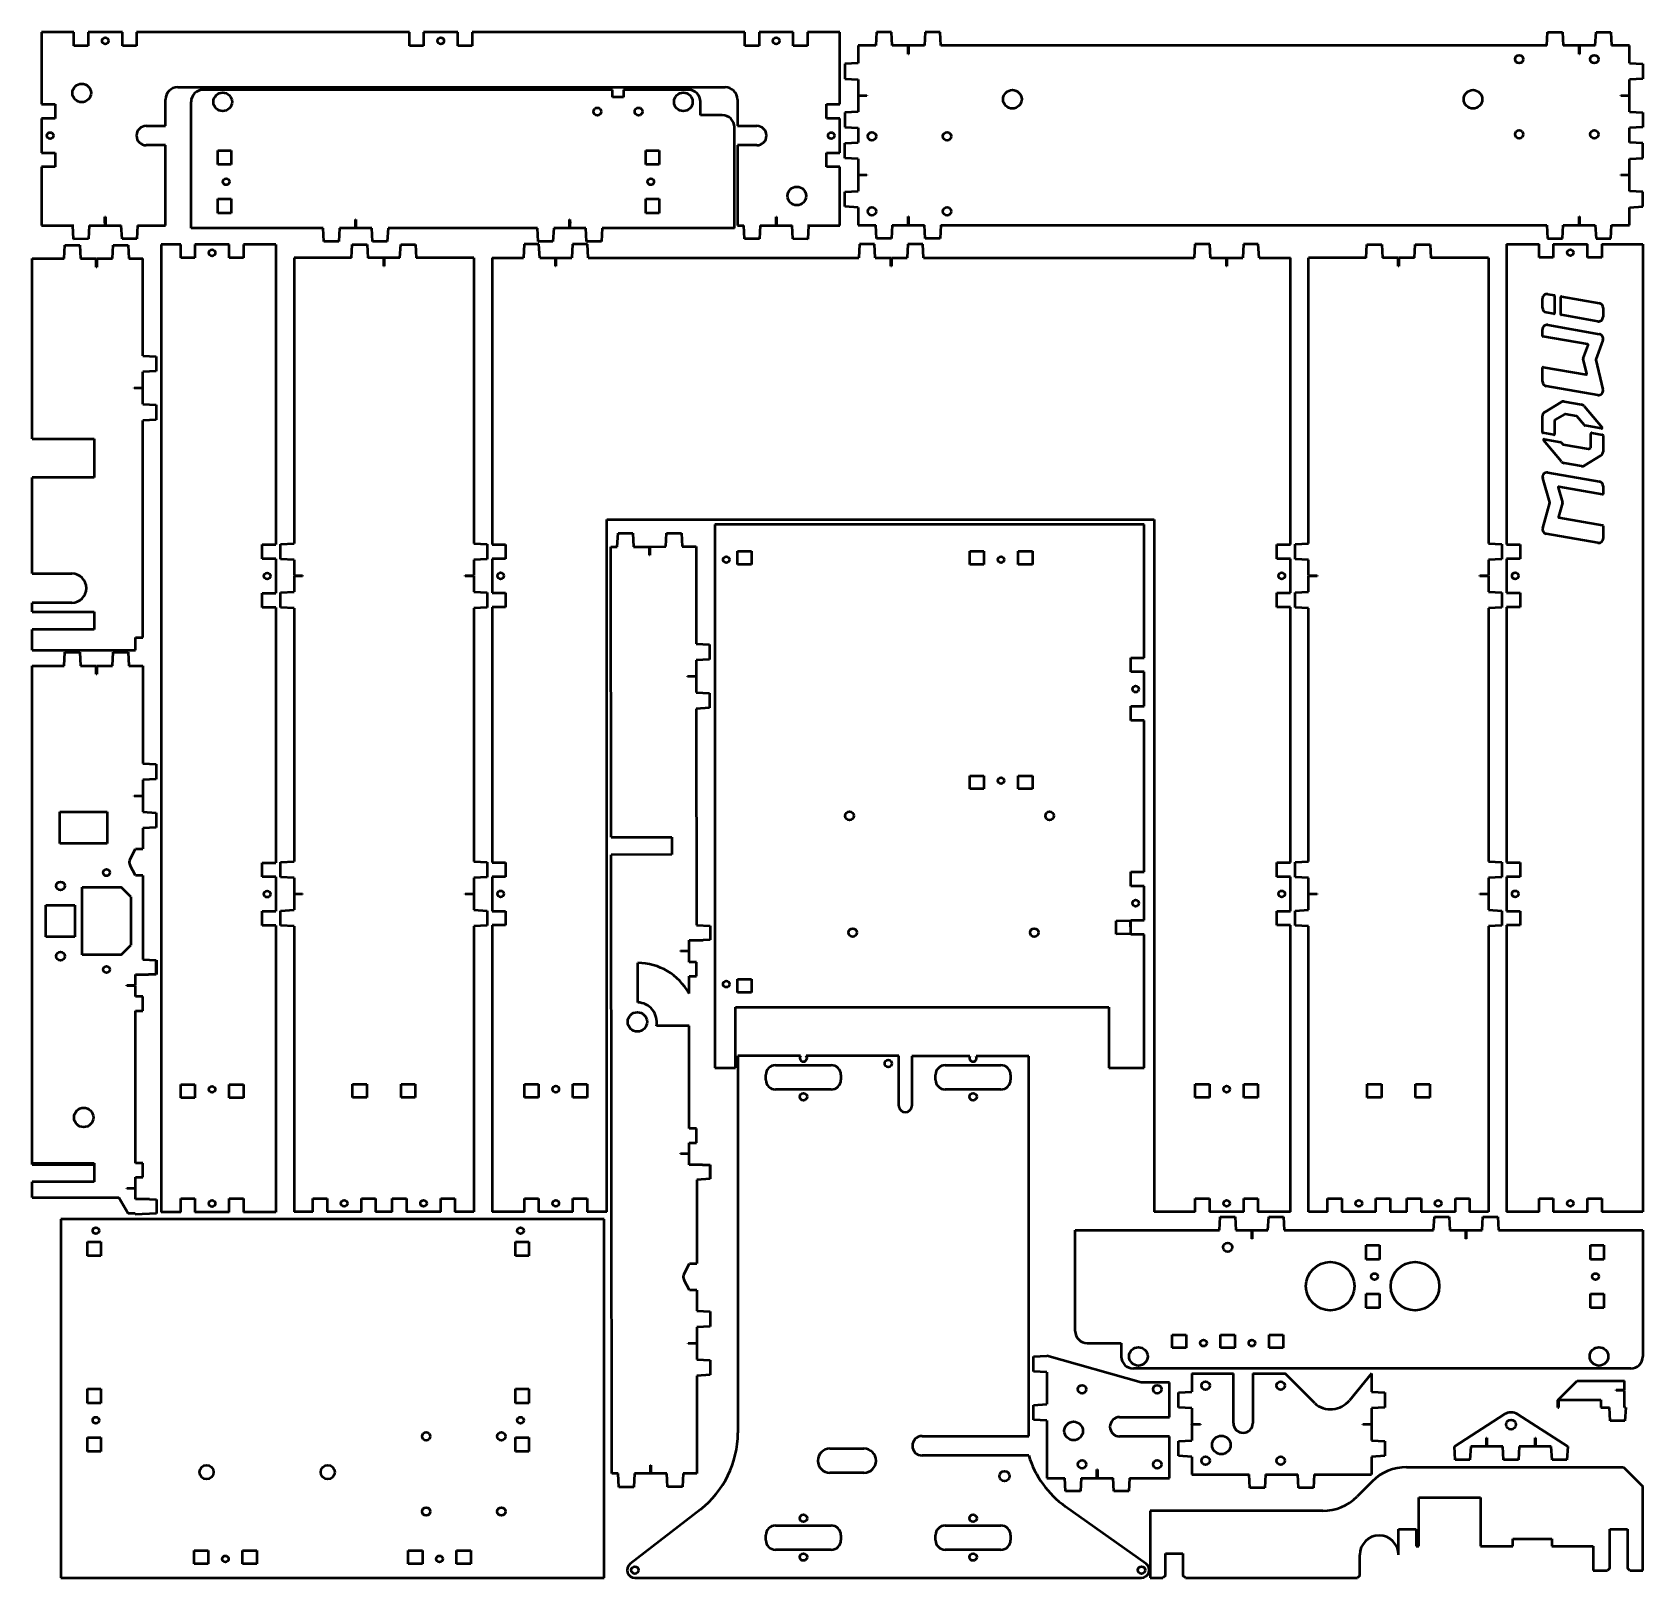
# Model space of a CAD drawing. Header units: millimetres. Extents: x 148 to 812, y 75 to 712.
import ezdxf

# ---------------------------------------------------------------- set-up
doc = ezdxf.new("R2010")
doc.units = ezdxf.units.MM
doc.layers.add('Visible (ISO)', color=7, linetype='Continuous', lineweight=50)

msp = doc.modelspace()

# ---------------------------------------------------------------- linework, layer by layer
at = {"layer": 'Visible (ISO)'}
for p, q in [((151.67, 712.49), (151.67, 682.75)), ((165.03, 712.49), (151.67, 712.49)), ((165.03, 706.89), (165.03, 712.49)), ((185.03, 712.49), (170.89, 712.49)), ((170.89, 712.49), (170.89, 706.89)), ((185.03, 706.89), (185.03, 712.49)), ((303.41, 712.49), (190.89, 712.49)), ((190.89, 712.49), (190.89, 706.89)), ((303.41, 706.89), (303.41, 712.49)), ((323.41, 712.49), (309.27, 712.49)), ((309.27, 712.49), (309.27, 706.89)), ((323.41, 706.89), (323.41, 712.49)), ((441.78, 712.49), (329.27, 712.49)), ((329.27, 712.49), (329.27, 706.89)), ((441.78, 706.89), (441.78, 712.49)), ((461.78, 712.49), (447.64, 712.49)), ((447.64, 712.49), (447.64, 706.89)), ((461.78, 706.89), (461.78, 712.49)), ((481.01, 712.49), (467.64, 712.49)), ((467.64, 712.49), (467.64, 706.89)), ((481.01, 682.75), (481.01, 712.49)), ((496.16, 712.49), (495.87, 707.03)), ((502.3, 712.49), (496.16, 712.49)), ((502.59, 707.03), (502.3, 712.49)), ((516.16, 712.49), (515.87, 707.03)), ((522.3, 712.49), (516.16, 712.49)), ((522.59, 707.03), (522.3, 712.49)), ((772.62, 707.03), (772.91, 712.49)), ((772.91, 712.49), (779.05, 712.49)), ((779.05, 712.49), (779.34, 707.03)), ((792.62, 707.03), (792.91, 712.49)), ((792.91, 712.49), (799.05, 712.49)), ((799.05, 712.49), (799.34, 707.03)), ((170.89, 706.89), (165.03, 706.89)), ((190.89, 706.89), (185.03, 706.89)), ((309.27, 706.89), (303.41, 706.89)), ((329.27, 706.89), (323.41, 706.89)), ((447.64, 706.89), (441.78, 706.89)), ((467.64, 706.89), (461.78, 706.89)), ((488.54, 707.03), (488.54, 699.7)), ((495.87, 707.03), (488.54, 707.03)), ((515.87, 707.03), (502.59, 707.03)), ((509.15, 706.96), (509.31, 706.96)), ((509.15, 704.92), (509.15, 706.96)), ((509.15, 704.42), (509.15, 704.92)), ((509.15, 704.92), (509.15, 704.92)), ((509.15, 703.42), (509.15, 704.42)), ((509.15, 704.42), (509.15, 704.42)), ((509.31, 706.96), (509.31, 704.92)), ((509.31, 704.92), (509.32, 704.92)), ((509.32, 704.42), (509.31, 704.42)), ((509.31, 704.42), (509.31, 703.42)), ((509.32, 704.92), (509.32, 704.42)), ((772.62, 707.03), (522.59, 707.03)), ((792.62, 707.03), (779.34, 707.03)), ((785.9, 704.92), (785.9, 706.96)), ((785.9, 706.96), (786.06, 706.96)), ((785.9, 704.92), (785.9, 704.92)), ((785.9, 704.42), (785.9, 704.92)), ((785.9, 703.42), (785.9, 704.42)), ((785.9, 704.42), (785.9, 704.42)), ((786.06, 706.96), (786.06, 704.92)), ((786.06, 704.92), (786.07, 704.92)), ((786.07, 704.42), (786.06, 704.42)), ((786.06, 704.42), (786.06, 703.42)), ((786.07, 704.92), (786.07, 704.42)), ((806.68, 707.03), (799.34, 707.03)), ((806.68, 699.7), (806.68, 707.03)), ((488.54, 699.7), (483.01, 699.41)), ((483.01, 699.41), (483.01, 693.27)), ((509.31, 703.42), (509.15, 703.42)), ((786.06, 703.42), (785.9, 703.42)), ((806.68, 699.7), (812.21, 699.41)), ((812.21, 699.41), (812.21, 693.27)), ((483.01, 693.27), (488.54, 692.97)), ((488.54, 692.97), (488.54, 686.42)), ((812.21, 693.27), (806.68, 692.97)), ((806.68, 686.42), (806.68, 692.97)), ((202.84, 673.82), (202.84, 684.75)), ((207.84, 689.75), (433.7, 689.75)), ((387.2, 688.75), (218.34, 688.75)), ((387.2, 685.75), (387.2, 688.75)), ((391.7, 685.75), (387.2, 685.75)), ((418.48, 688.75), (391.7, 688.75)), ((391.7, 688.75), (391.7, 685.75)), ((438.7, 684.75), (438.7, 673.82)), ((488.54, 686.42), (490.58, 686.42)), ((488.54, 686.26), (488.54, 679.7)), ((490.58, 686.26), (488.54, 686.26)), ((490.58, 686.42), (490.58, 686.42)), ((490.58, 686.42), (491.08, 686.42)), ((490.58, 686.25), (490.58, 686.26)), ((491.08, 686.25), (490.58, 686.25)), ((491.08, 686.42), (491.08, 686.42)), ((491.08, 686.42), (492.08, 686.42)), ((492.08, 686.26), (491.08, 686.26)), ((491.08, 686.26), (491.08, 686.25)), ((492.08, 686.42), (492.08, 686.26)), ((803.14, 686.26), (803.14, 686.42)), ((803.14, 686.42), (804.14, 686.42)), ((804.14, 686.26), (803.14, 686.26)), ((804.14, 686.42), (804.14, 686.42)), ((804.14, 686.42), (804.64, 686.42)), ((804.14, 686.25), (804.14, 686.26)), ((804.64, 686.25), (804.14, 686.25)), ((804.64, 686.42), (804.64, 686.42)), ((804.64, 686.42), (806.68, 686.42)), ((806.68, 686.26), (804.64, 686.26)), ((804.64, 686.26), (804.64, 686.25)), ((806.68, 679.7), (806.68, 686.26)), ((151.67, 682.75), (157.27, 682.75)), ((157.27, 682.75), (157.27, 676.89)), ((213.34, 631.68), (213.34, 683.75)), ((423.48, 678.28), (423.48, 683.75)), ((432.48, 678.28), (423.48, 678.28)), ((475.41, 682.75), (481.01, 682.75)), ((475.41, 676.89), (475.41, 682.75)), ((488.54, 679.7), (483.01, 679.41)), ((483.01, 679.41), (483.01, 673.27)), ((806.68, 679.7), (812.21, 679.41)), ((812.21, 679.41), (812.21, 673.27)), ((151.67, 676.89), (151.67, 662.75)), ((157.27, 676.89), (151.67, 676.89)), ((194.84, 673.82), (202.84, 673.82)), ((437.48, 631.68), (437.48, 673.28)), ((438.7, 673.82), (446.7, 673.82)), ((481.01, 676.89), (475.41, 676.89)), ((481.01, 662.75), (481.01, 676.89)), ((483.01, 673.27), (488.54, 672.97)), ((488.54, 672.97), (488.54, 666.95)), ((812.21, 673.27), (806.68, 672.97)), ((806.68, 666.95), (806.68, 672.97)), ((202.84, 665.82), (194.84, 665.82)), ((202.84, 632.75), (202.84, 665.82)), ((446.7, 665.82), (438.7, 665.82)), ((438.7, 665.82), (438.7, 632.75)), ((483.01, 666.66), (488.54, 666.95)), ((483.01, 660.52), (483.01, 666.66)), ((812.21, 666.66), (806.68, 666.95)), ((812.21, 660.52), (812.21, 666.66)), ((151.67, 662.75), (157.27, 662.75)), ((157.27, 662.75), (157.27, 656.89)), ((224.41, 657.87), (224.41, 663.73)), ((224.41, 663.73), (229.87, 663.73)), ((229.87, 657.87), (224.41, 657.87)), ((229.87, 663.73), (229.87, 657.87)), ((400.95, 657.87), (400.95, 663.73)), ((400.95, 663.73), (406.41, 663.73)), ((406.41, 657.87), (400.95, 657.87)), ((406.41, 663.73), (406.41, 657.87)), ((475.41, 656.89), (475.41, 662.75)), ((475.41, 662.75), (481.01, 662.75)), ((488.54, 660.22), (483.01, 660.52)), ((488.54, 660.22), (488.54, 653.67)), ((806.68, 660.22), (812.21, 660.52)), ((806.68, 653.67), (806.68, 660.22)), ((151.67, 656.89), (151.67, 632.75)), ((157.27, 656.89), (151.67, 656.89)), ((481.01, 656.89), (475.41, 656.89)), ((481.01, 632.75), (481.01, 656.89)), ((488.54, 653.67), (490.58, 653.67)), ((488.54, 653.51), (488.54, 646.95)), ((490.58, 653.51), (488.54, 653.51)), ((490.58, 653.67), (490.58, 653.67)), ((490.58, 653.67), (491.08, 653.67)), ((490.58, 653.5), (490.58, 653.51)), ((491.08, 653.5), (490.58, 653.5)), ((491.08, 653.67), (491.08, 653.67)), ((491.08, 653.67), (492.08, 653.67)), ((492.08, 653.51), (491.08, 653.51)), ((491.08, 653.51), (491.08, 653.5)), ((492.08, 653.67), (492.08, 653.51)), ((803.14, 653.51), (803.14, 653.67)), ((803.14, 653.67), (804.14, 653.67)), ((804.14, 653.51), (803.14, 653.51)), ((804.14, 653.67), (804.14, 653.67)), ((804.14, 653.67), (804.64, 653.67)), ((804.14, 653.5), (804.14, 653.51)), ((804.64, 653.5), (804.14, 653.5)), ((804.64, 653.67), (804.64, 653.67)), ((804.64, 653.67), (806.68, 653.67)), ((806.68, 653.51), (804.64, 653.51)), ((804.64, 653.51), (804.64, 653.5)), ((806.68, 646.95), (806.68, 653.51)), ((483.01, 646.66), (488.54, 646.95)), ((483.01, 640.52), (483.01, 646.66)), ((812.21, 646.66), (806.68, 646.95)), ((812.21, 640.52), (812.21, 646.66)), ((224.41, 637.87), (224.41, 643.73)), ((224.41, 643.73), (229.87, 643.73)), ((229.87, 637.87), (224.41, 637.87)), ((229.87, 643.73), (229.87, 637.87)), ((400.95, 637.87), (400.95, 643.73)), ((400.95, 643.73), (406.41, 643.73)), ((406.41, 637.87), (400.95, 637.87)), ((406.41, 643.73), (406.41, 637.87)), ((488.54, 640.22), (483.01, 640.52)), ((488.54, 640.22), (488.54, 632.89)), ((806.68, 640.22), (812.21, 640.52)), ((806.68, 632.89), (806.68, 640.22)), ((151.67, 632.75), (164.99, 632.75)), ((164.89, 627.15), (164.56, 632.75)), ((164.56, 632.75), (164.99, 632.75)), ((171.3, 632.75), (171.03, 627.18)), ((171.3, 632.75), (177.85, 632.75)), ((177.84, 635.29), (177.83, 636.29)), ((177.83, 636.29), (177.99, 636.29)), ((177.84, 634.79), (177.83, 635.29)), ((177.83, 635.29), (177.84, 635.29)), ((177.85, 632.75), (177.84, 634.79)), ((177.84, 634.79), (177.84, 634.79)), ((177.93, 632.75), (184.57, 632.75)), ((178.01, 632.75), (177.93, 632.75)), ((177.99, 636.29), (178, 635.29)), ((178, 635.29), (178, 635.29)), ((178, 635.29), (178.01, 634.79)), ((178.01, 634.79), (178, 634.79)), ((178, 634.79), (178.01, 632.75)), ((184.89, 627.26), (184.57, 632.75)), ((191.29, 632.75), (191.03, 627.29)), ((191.29, 632.75), (202.84, 632.75)), ((267.88, 631.68), (213.34, 631.68)), ((268.17, 626.15), (267.88, 631.68)), ((274.61, 631.68), (274.31, 626.15)), ((281.16, 631.68), (274.61, 631.68)), ((281.16, 634.22), (281.16, 635.22)), ((281.16, 635.22), (281.32, 635.22)), ((281.16, 634.22), (281.16, 634.22)), ((281.16, 633.72), (281.16, 634.22)), ((281.16, 633.72), (281.16, 633.72)), ((281.16, 631.68), (281.16, 633.72)), ((281.32, 635.22), (281.32, 634.22)), ((281.32, 634.22), (281.33, 634.22)), ((281.32, 633.72), (281.32, 631.68)), ((281.33, 633.72), (281.32, 633.72)), ((287.88, 631.68), (281.32, 631.68)), ((281.33, 634.22), (281.33, 633.72)), ((288.17, 626.15), (287.88, 631.68)), ((294.61, 631.68), (294.31, 626.15)), ((356.22, 631.68), (294.61, 631.68)), ((356.51, 626.15), (356.22, 631.68)), ((362.95, 631.68), (362.65, 626.15)), ((369.5, 631.68), (362.95, 631.68)), ((369.5, 635.22), (369.66, 635.22)), ((369.5, 634.22), (369.5, 635.22)), ((369.5, 633.72), (369.5, 634.22)), ((369.5, 634.22), (369.5, 634.22)), ((369.5, 631.68), (369.5, 633.72)), ((369.5, 633.72), (369.5, 633.72)), ((369.66, 635.22), (369.66, 634.22)), ((369.66, 634.22), (369.67, 634.22)), ((369.67, 633.72), (369.66, 633.72)), ((369.66, 633.72), (369.66, 631.68)), ((376.22, 631.68), (369.66, 631.68)), ((369.67, 634.22), (369.67, 633.72)), ((376.51, 626.15), (376.22, 631.68)), ((382.95, 631.68), (382.65, 626.15)), ((437.48, 631.68), (382.95, 631.68)), ((438.7, 632.75), (441.38, 632.75)), ((441.64, 627.29), (441.38, 632.75)), ((448.11, 632.75), (447.78, 627.26)), ((448.11, 632.75), (454.74, 632.75)), ((454.66, 632.75), (454.67, 634.79)), ((454.74, 632.75), (454.66, 632.75)), ((454.67, 635.29), (454.68, 635.29)), ((454.67, 634.79), (454.67, 635.29)), ((454.67, 634.79), (454.67, 634.79)), ((454.68, 636.29), (454.84, 636.29)), ((454.68, 635.29), (454.68, 636.29)), ((454.83, 634.79), (454.82, 632.75)), ((454.82, 632.75), (461.37, 632.75)), ((454.84, 634.79), (454.83, 634.79)), ((454.84, 636.29), (454.84, 635.29)), ((454.84, 635.29), (454.84, 634.79)), ((454.84, 635.29), (454.84, 635.29)), ((461.64, 627.18), (461.37, 632.75)), ((467.69, 632.75), (468.11, 632.75)), ((467.69, 632.75), (481.01, 632.75)), ((468.11, 632.75), (467.78, 627.15)), ((488.54, 632.89), (495.87, 632.89)), ((496.16, 627.43), (495.87, 632.89)), ((502.59, 632.89), (502.3, 627.43)), ((502.59, 632.89), (515.87, 632.89)), ((509.15, 635.5), (509.15, 636.5)), ((509.15, 636.5), (509.31, 636.5)), ((509.15, 635), (509.15, 635.5)), ((509.15, 635.5), (509.15, 635.5)), ((509.15, 632.96), (509.15, 635)), ((509.15, 635), (509.15, 635)), ((509.31, 632.96), (509.15, 632.96)), ((509.31, 636.5), (509.31, 635.5)), ((509.31, 635.5), (509.32, 635.5)), ((509.32, 635), (509.31, 635)), ((509.31, 635), (509.31, 632.96)), ((509.32, 635.5), (509.32, 635)), ((516.16, 627.43), (515.87, 632.89)), ((522.59, 632.89), (522.3, 627.43)), ((522.59, 632.89), (772.62, 632.89)), ((772.62, 632.89), (772.91, 627.43)), ((779.05, 627.43), (779.34, 632.89)), ((779.34, 632.89), (792.62, 632.89)), ((785.9, 635.5), (785.9, 636.5)), ((785.9, 636.5), (786.06, 636.5)), ((785.9, 635), (785.9, 635.5)), ((785.9, 635.5), (785.9, 635.5)), ((785.9, 632.96), (785.9, 635)), ((785.9, 635), (785.9, 635)), ((786.06, 632.96), (785.9, 632.96)), ((786.06, 636.5), (786.06, 635.5)), ((786.06, 635.5), (786.07, 635.5)), ((786.07, 635), (786.06, 635)), ((786.06, 635), (786.06, 632.96)), ((786.07, 635.5), (786.07, 635)), ((792.62, 632.89), (792.91, 627.43)), ((799.05, 627.43), (799.34, 632.89)), ((799.34, 632.89), (806.68, 632.89)), ((160.97, 619.15), (161.27, 624.68)), ((161.27, 624.68), (167.41, 624.68)), ((171.03, 627.18), (164.89, 627.15)), ((167.41, 624.68), (167.7, 619.15)), ((180.97, 619.15), (181.27, 624.68)), ((181.27, 624.68), (187.41, 624.68)), ((191.03, 627.29), (184.89, 627.26)), ((187.41, 624.68), (187.7, 619.15)), ((200.99, 624.96), (200.99, 225.62)), ((209.07, 624.96), (200.99, 624.96)), ((209.07, 619.43), (209.07, 624.96)), ((214.93, 624.96), (214.93, 619.43)), ((229.07, 624.96), (214.93, 624.96)), ((229.07, 619.43), (229.07, 624.96)), ((234.93, 624.96), (234.93, 619.43)), ((248.29, 624.96), (234.93, 624.96)), ((248.29, 624.96), (248.29, 501.04)), ((274.31, 626.15), (268.17, 626.15)), ((279.53, 619.43), (279.82, 624.96)), ((279.82, 624.96), (285.96, 624.96)), ((285.96, 624.96), (286.26, 619.43)), ((294.31, 626.15), (288.17, 626.15)), ((299.53, 619.43), (299.82, 624.96)), ((299.82, 624.96), (305.96, 624.96)), ((305.96, 624.96), (306.26, 619.43)), ((350.72, 625.03), (350.42, 619.43)), ((356.86, 625.03), (350.72, 625.03)), ((362.65, 626.15), (356.51, 626.15)), ((357.16, 619.43), (356.86, 625.03)), ((370.72, 625.03), (370.42, 619.43)), ((376.86, 625.03), (370.72, 625.03)), ((382.65, 626.15), (376.51, 626.15)), ((377.16, 619.43), (376.86, 625.03)), ((447.78, 627.26), (441.64, 627.29)), ((467.78, 627.15), (461.64, 627.18)), ((489.09, 625.03), (488.79, 619.43)), ((495.23, 625.03), (489.09, 625.03)), ((495.53, 619.43), (495.23, 625.03)), ((502.3, 627.43), (496.16, 627.43)), ((509.09, 625.03), (508.79, 619.43)), ((515.23, 625.03), (509.09, 625.03)), ((515.53, 619.43), (515.23, 625.03)), ((522.3, 627.43), (516.16, 627.43)), ((627.47, 625.03), (627.17, 619.43)), ((633.61, 625.03), (627.47, 625.03)), ((633.91, 619.43), (633.61, 625.03)), ((647.47, 625.03), (647.17, 619.43)), ((653.61, 625.03), (647.47, 625.03)), ((653.91, 619.43), (653.61, 625.03)), ((698.07, 619.43), (698.36, 624.96)), ((698.36, 624.96), (704.5, 624.96)), ((704.5, 624.96), (704.8, 619.43)), ((718.07, 619.43), (718.36, 624.96)), ((718.36, 624.96), (724.5, 624.96)), ((724.5, 624.96), (724.8, 619.43)), ((756.03, 625.03), (769.4, 625.03)), ((756.03, 625.03), (756.03, 501.11)), ((769.4, 619.5), (769.4, 625.03)), ((772.91, 627.43), (779.05, 627.43)), ((775.26, 625.03), (775.26, 619.5)), ((775.26, 625.03), (789.4, 625.03)), ((789.4, 619.5), (789.4, 625.03)), ((792.91, 627.43), (799.05, 627.43)), ((795.26, 625.03), (795.26, 619.5)), ((795.26, 625.03), (812.21, 625.03)), ((812.21, 625.03), (812.21, 225.69)), ((147.82, 544.75), (147.82, 619.15)), ((147.82, 619.15), (160.97, 619.15)), ((167.7, 619.15), (174.26, 619.15)), ((174.26, 617.11), (174.26, 619.15)), ((174.42, 619.15), (180.97, 619.15)), ((174.42, 619.15), (174.42, 617.11)), ((187.7, 619.15), (193.46, 619.15)), ((193.46, 579.02), (193.46, 619.15)), ((214.93, 619.43), (209.07, 619.43)), ((234.93, 619.43), (229.07, 619.43)), ((279.53, 619.43), (255.82, 619.43)), ((255.82, 619.43), (255.82, 501.55)), ((292.81, 619.43), (286.26, 619.43)), ((292.81, 617.39), (292.81, 619.43)), ((299.53, 619.43), (292.97, 619.43)), ((292.97, 619.43), (292.97, 617.39)), ((329.96, 619.43), (306.26, 619.43)), ((329.96, 619.43), (329.96, 501.55)), ((337.49, 619.43), (350.42, 619.43)), ((337.49, 619.43), (337.49, 501.11)), ((357.16, 619.43), (363.71, 619.43)), ((363.71, 617.46), (363.71, 619.43)), ((363.87, 619.43), (370.42, 619.43)), ((363.87, 619.43), (363.87, 617.46)), ((377.16, 619.43), (488.79, 619.43)), ((495.53, 619.43), (502.08, 619.43)), ((502.08, 617.46), (502.08, 619.43)), ((502.24, 619.43), (508.79, 619.43)), ((502.24, 619.43), (502.24, 617.46)), ((515.53, 619.43), (627.17, 619.43)), ((633.91, 619.43), (640.46, 619.43)), ((640.46, 617.46), (640.46, 619.43)), ((640.62, 619.43), (647.17, 619.43)), ((640.62, 619.43), (640.62, 617.46)), ((653.91, 619.43), (666.83, 619.43)), ((666.83, 501.11), (666.83, 619.43)), ((674.36, 501.55), (674.36, 619.43)), ((698.07, 619.43), (674.36, 619.43)), ((711.35, 619.43), (704.8, 619.43)), ((711.35, 617.39), (711.35, 619.43)), ((718.07, 619.43), (711.51, 619.43)), ((711.51, 619.43), (711.51, 617.39)), ((748.5, 619.43), (724.8, 619.43)), ((748.5, 619.43), (748.5, 501.55)), ((775.26, 619.5), (769.4, 619.5)), ((795.26, 619.5), (789.4, 619.5)), ((174.25, 617.11), (174.26, 617.11)), ((174.25, 616.61), (174.25, 617.11)), ((174.26, 616.61), (174.25, 616.61)), ((174.26, 615.61), (174.26, 616.61)), ((174.42, 615.61), (174.26, 615.61)), ((174.42, 617.11), (174.42, 616.61)), ((174.42, 617.11), (174.42, 617.11)), ((174.42, 616.61), (174.42, 615.61)), ((174.42, 616.61), (174.42, 616.61)), ((292.81, 616.89), (292.81, 617.39)), ((292.81, 617.39), (292.81, 617.39)), ((292.81, 615.89), (292.81, 616.89)), ((292.81, 616.89), (292.81, 616.89)), ((292.97, 615.89), (292.81, 615.89)), ((292.97, 617.39), (292.98, 617.39)), ((292.98, 616.89), (292.97, 616.89)), ((292.97, 616.89), (292.97, 615.89)), ((292.98, 617.39), (292.98, 616.89)), ((363.7, 616.96), (363.7, 617.46)), ((363.7, 617.46), (363.71, 617.46)), ((363.71, 616.96), (363.7, 616.96)), ((363.71, 615.96), (363.71, 616.96)), ((363.87, 615.96), (363.71, 615.96)), ((363.87, 617.46), (363.87, 617.46)), ((363.87, 617.46), (363.87, 616.96)), ((363.87, 616.96), (363.87, 616.96)), ((363.87, 616.96), (363.87, 615.96)), ((502.08, 617.46), (502.08, 617.46)), ((502.08, 616.96), (502.08, 617.46)), ((502.08, 616.96), (502.08, 616.96)), ((502.08, 615.96), (502.08, 616.96)), ((502.24, 615.96), (502.08, 615.96)), ((502.24, 617.46), (502.25, 617.46)), ((502.24, 616.96), (502.24, 615.96)), ((502.25, 616.96), (502.24, 616.96)), ((502.25, 617.46), (502.25, 616.96)), ((640.45, 617.46), (640.46, 617.46)), ((640.45, 616.96), (640.45, 617.46)), ((640.46, 616.96), (640.45, 616.96)), ((640.46, 615.96), (640.46, 616.96)), ((640.62, 615.96), (640.46, 615.96)), ((640.62, 617.46), (640.62, 616.96)), ((640.62, 617.46), (640.62, 617.46)), ((640.62, 616.96), (640.62, 615.96)), ((640.62, 616.96), (640.62, 616.96)), ((711.35, 616.89), (711.35, 617.39)), ((711.35, 617.39), (711.35, 617.39)), ((711.35, 615.89), (711.35, 616.89)), ((711.35, 616.89), (711.35, 616.89)), ((711.51, 615.89), (711.35, 615.89)), ((711.51, 617.39), (711.52, 617.39)), ((711.52, 616.89), (711.51, 616.89)), ((711.51, 616.89), (711.51, 615.89)), ((711.52, 617.39), (711.52, 616.89)), ((770.84, 598.75), (770.84, 602.56)), ((773.04, 604.4), (775.63, 603.95)), ((775.84, 603.7), (775.84, 596.59)), ((778.34, 596.06), (778.34, 603.17)), ((778.63, 603.42), (794.29, 600.66)), ((795.84, 598.81), (795.84, 595)), ((775.54, 596.35), (772.39, 596.9)), ((773.04, 591.71), (794.29, 587.96)), ((793.64, 593.16), (778.54, 595.82)), ((770.84, 587.23), (770.84, 589.86)), ((789.46, 583.74), (771.04, 586.99)), ((795.72, 585.48), (792.83, 577.51)), ((193.46, 579.02), (198.99, 578.72)), ((198.99, 578.72), (198.99, 572.58)), ((787.61, 577.81), (789.65, 583.41)), ((198.99, 572.58), (193.46, 572.29)), ((193.46, 565.73), (193.46, 572.29)), ((770.84, 568.32), (770.84, 574.07)), ((771.13, 574.31), (788.8, 571.2)), ((789.08, 571.5), (787.6, 577.67)), ((792.82, 577.37), (795.78, 565.01)), ((189.92, 565.73), (190.92, 565.73)), ((189.92, 565.57), (189.92, 565.73)), ((190.92, 565.57), (189.92, 565.57)), ((190.92, 565.73), (190.92, 565.74)), ((190.92, 565.74), (191.42, 565.74)), ((191.42, 565.57), (190.92, 565.57)), ((190.92, 565.57), (190.92, 565.57)), ((191.42, 565.74), (191.42, 565.73)), ((191.42, 565.73), (193.46, 565.73)), ((193.46, 565.57), (191.42, 565.57)), ((191.42, 565.57), (191.42, 565.57)), ((193.46, 559.02), (193.46, 565.57)), ((793.64, 562.73), (772.39, 566.48)), ((193.46, 559.02), (198.99, 558.72)), ((198.99, 558.72), (198.99, 552.58)), ((771.74, 555.78), (778.48, 559.85)), ((779.78, 560.09), (786.91, 558.84)), ((788.02, 558.19), (795.39, 549.41)), ((198.99, 552.58), (193.46, 552.29)), ((193.46, 462.75), (193.46, 552.29)), ((770.84, 547.41), (770.84, 554.18)), ((775.84, 552.27), (775.84, 546.62)), ((779.99, 554.92), (775.96, 552.49)), ((784.84, 554.13), (780.16, 554.95)), ((788.12, 550.31), (784.98, 554.04)), ((775.54, 546.37), (771.04, 547.16)), ((795.16, 549), (788.27, 550.22)), ((790.84, 541.28), (790.84, 546.93)), ((791.13, 547.18), (795.63, 546.38)), ((795.84, 546.14), (795.84, 539.37)), ((147.82, 544.75), (173.39, 544.75)), ((173.39, 544.75), (173.39, 528.75)), ((778.65, 535.35), (771.28, 544.14)), ((771.51, 544.54), (778.41, 543.33)), ((778.56, 543.24), (779.19, 542.49)), ((779.34, 542.4), (789.77, 540.56)), ((789.94, 540.59), (790.72, 541.06)), ((786.89, 533.45), (779.76, 534.71)), ((794.93, 537.77), (788.19, 533.7)), ((173.39, 528.75), (147.82, 528.75)), ((147.82, 489.08), (147.82, 528.75)), ((773.86, 518.38), (770.91, 528.45)), ((773.04, 530.82), (794.29, 527.07)), ((795.54, 521.77), (777.52, 524.95)), ((795.84, 525.23), (795.84, 522.02)), ((770.91, 507.91), (773.86, 518.24)), ((777.24, 524.64), (779.07, 518.4)), ((779.07, 518.26), (777.44, 512.55)), ((777.63, 512.24), (795.63, 509.07)), ((384.8, 225.69), (384.8, 511.36)), ((384.8, 511.36), (610.66, 511.36)), ((389.18, 500.2), (389.47, 505.73)), ((389.47, 505.73), (395.61, 505.74)), ((395.61, 505.74), (395.92, 500.21)), ((409.18, 500.22), (409.47, 505.75)), ((409.47, 505.75), (415.61, 505.76)), ((415.61, 505.76), (415.92, 500.23)), ((606.57, 509.36), (429.43, 509.36)), ((429.43, 509.36), (429.43, 285.22)), ((606.57, 454.39), (606.57, 509.36)), ((610.66, 511.36), (610.66, 225.69)), ((793.64, 501.8), (772.39, 505.55)), ((795.84, 508.82), (795.84, 503.65)), ((242.69, 495.18), (242.69, 501.04)), ((242.69, 501.04), (248.29, 501.04)), ((250.29, 501.25), (255.82, 501.55)), ((250.29, 495.11), (250.29, 501.25)), ((329.96, 501.55), (335.49, 501.25)), ((335.49, 501.25), (335.49, 495.11)), ((337.49, 501.11), (343.09, 501.11)), ((343.09, 501.11), (343.09, 495.25)), ((386.53, 500.2), (389.18, 500.2)), ((386.65, 380.37), (386.53, 500.2)), ((395.92, 500.21), (402.47, 500.21)), ((402.47, 498.17), (402.47, 500.21)), ((402.63, 500.21), (409.18, 500.22)), ((402.63, 500.21), (402.63, 498.17)), ((415.92, 500.23), (421.67, 500.23)), ((421.67, 500.23), (421.71, 460.1)), ((661.23, 495.25), (661.23, 501.11)), ((661.23, 501.11), (666.83, 501.11)), ((668.83, 501.25), (674.36, 501.55)), ((668.83, 495.11), (668.83, 501.25)), ((748.5, 501.55), (754.03, 501.25)), ((754.03, 501.25), (754.03, 495.11)), ((756.03, 501.11), (761.63, 501.11)), ((761.63, 501.11), (761.63, 495.25)), ((248.29, 495.18), (242.69, 495.18)), ((248.29, 495.18), (248.29, 481.04)), ((255.82, 494.82), (250.29, 495.11)), ((255.82, 494.82), (255.82, 488.26)), ((335.49, 495.11), (329.96, 494.82)), ((329.96, 494.82), (329.96, 488.26)), ((337.49, 495.25), (337.49, 481.11)), ((343.09, 495.25), (337.49, 495.25)), ((402.47, 498.17), (402.47, 498.17)), ((402.47, 497.67), (402.47, 498.17)), ((402.47, 497.67), (402.47, 497.67)), ((402.47, 496.67), (402.47, 497.67)), ((402.63, 496.67), (402.47, 496.67)), ((402.63, 498.17), (402.64, 498.17)), ((402.63, 497.67), (402.63, 496.67)), ((402.64, 497.67), (402.63, 497.67)), ((402.64, 498.17), (402.64, 497.67)), ((438.71, 492.83), (438.71, 498.29)), ((438.71, 498.29), (444.57, 498.29)), ((444.57, 492.83), (438.71, 492.83)), ((444.57, 498.29), (444.57, 492.83)), ((534.54, 498.29), (540.4, 498.29)), ((534.54, 492.83), (534.54, 498.29)), ((540.4, 492.83), (534.54, 492.83)), ((540.4, 498.29), (540.4, 492.83)), ((554.54, 498.29), (560.4, 498.29)), ((554.54, 492.83), (554.54, 498.29)), ((560.4, 492.83), (554.54, 492.83)), ((560.4, 498.29), (560.4, 492.83)), ((666.83, 495.25), (661.23, 495.25)), ((666.83, 481.11), (666.83, 495.25)), ((674.36, 494.82), (668.83, 495.11)), ((674.36, 488.26), (674.36, 494.82)), ((754.03, 495.11), (748.5, 494.82)), ((748.5, 494.82), (748.5, 488.26)), ((761.63, 495.25), (756.03, 495.25)), ((756.03, 495.25), (756.03, 481.11)), ((147.82, 489.08), (164.18, 489.08)), ((255.82, 488.26), (257.86, 488.26)), ((255.82, 488.1), (255.82, 481.55)), ((257.86, 488.1), (255.82, 488.1)), ((257.86, 488.26), (257.86, 488.27)), ((257.86, 488.27), (258.36, 488.27)), ((258.36, 488.1), (257.86, 488.1)), ((257.86, 488.1), (257.86, 488.1)), ((258.36, 488.27), (258.36, 488.26)), ((258.36, 488.26), (259.36, 488.26)), ((259.36, 488.1), (258.36, 488.1)), ((258.36, 488.1), (258.36, 488.1)), ((259.36, 488.26), (259.36, 488.1)), ((326.42, 488.1), (326.42, 488.26)), ((326.42, 488.26), (327.42, 488.26)), ((327.42, 488.1), (326.42, 488.1)), ((327.42, 488.26), (327.42, 488.27)), ((327.42, 488.27), (327.92, 488.27)), ((327.92, 488.1), (327.42, 488.1)), ((327.42, 488.1), (327.42, 488.1)), ((327.92, 488.27), (327.92, 488.26)), ((327.92, 488.26), (329.96, 488.26)), ((327.92, 488.1), (327.92, 488.1)), ((329.96, 488.1), (327.92, 488.1)), ((329.96, 488.1), (329.96, 481.55)), ((674.36, 488.26), (676.4, 488.26)), ((674.36, 481.55), (674.36, 488.1)), ((676.4, 488.1), (674.36, 488.1)), ((676.4, 488.26), (676.4, 488.27)), ((676.4, 488.27), (676.9, 488.27)), ((676.9, 488.1), (676.4, 488.1)), ((676.4, 488.1), (676.4, 488.1)), ((676.9, 488.27), (676.9, 488.26)), ((676.9, 488.26), (677.9, 488.26)), ((677.9, 488.1), (676.9, 488.1)), ((676.9, 488.1), (676.9, 488.1)), ((677.9, 488.26), (677.9, 488.1)), ((744.96, 488.1), (744.96, 488.26)), ((744.96, 488.26), (745.96, 488.26)), ((745.96, 488.1), (744.96, 488.1)), ((745.96, 488.26), (745.96, 488.27)), ((745.96, 488.27), (746.46, 488.27)), ((746.46, 488.1), (745.96, 488.1)), ((745.96, 488.1), (745.96, 488.1)), ((746.46, 488.27), (746.46, 488.26)), ((746.46, 488.26), (748.5, 488.26)), ((748.5, 488.1), (746.46, 488.1)), ((746.46, 488.1), (746.46, 488.1)), ((748.5, 488.1), (748.5, 481.55)), ((242.69, 481.04), (248.29, 481.04)), ((242.69, 475.18), (242.69, 481.04)), ((250.29, 481.25), (255.82, 481.55)), ((250.29, 475.11), (250.29, 481.25)), ((329.96, 481.55), (335.49, 481.25)), ((335.49, 481.25), (335.49, 475.11)), ((337.49, 481.11), (343.09, 481.11)), ((343.09, 481.11), (343.09, 475.25)), ((661.23, 475.25), (661.23, 481.11)), ((661.23, 481.11), (666.83, 481.11)), ((668.83, 481.25), (674.36, 481.55)), ((668.83, 475.11), (668.83, 481.25)), ((748.5, 481.55), (754.03, 481.25)), ((754.03, 481.25), (754.03, 475.11)), ((756.03, 481.11), (761.63, 481.11)), ((761.63, 481.11), (761.63, 475.25)), ((147.82, 473.3), (147.82, 477.08)), ((164.18, 477.08), (147.82, 477.08)), ((147.82, 473.3), (173.39, 473.3)), ((173.39, 473.3), (173.39, 466.05)), ((248.29, 475.18), (242.69, 475.18)), ((248.29, 475.18), (248.29, 369.8)), ((255.82, 474.82), (250.29, 475.11)), ((255.82, 474.82), (255.82, 370.3)), ((335.49, 475.11), (329.96, 474.82)), ((329.96, 474.82), (329.96, 370.3)), ((337.49, 475.25), (337.49, 369.87)), ((343.09, 475.25), (337.49, 475.25)), ((666.83, 475.25), (661.23, 475.25)), ((666.83, 369.87), (666.83, 475.25)), ((674.36, 474.82), (668.83, 475.11)), ((674.36, 370.3), (674.36, 474.82)), ((754.03, 475.11), (748.5, 474.82)), ((748.5, 474.82), (748.5, 370.3)), ((761.63, 475.25), (756.03, 475.25)), ((756.03, 475.25), (756.03, 369.87)), ((147.82, 457.53), (147.82, 466.05)), ((173.39, 466.05), (147.82, 466.05)), ((190.39, 457.53), (190.39, 462.75)), ((190.39, 462.75), (193.46, 462.75)), ((421.71, 460.1), (427.24, 459.81)), ((427.24, 459.81), (427.24, 453.67)), ((147.82, 457.53), (190.39, 457.53)), ((160.97, 451.1), (161.27, 456.63)), ((161.27, 456.63), (167.41, 456.63)), ((167.41, 456.63), (167.7, 451.1)), ((180.97, 451.1), (181.27, 456.63)), ((181.27, 456.63), (187.41, 456.63)), ((187.41, 456.63), (187.7, 451.1)), ((427.24, 453.67), (421.72, 453.37)), ((421.72, 453.37), (421.72, 446.81)), ((600.97, 448.53), (600.97, 454.39)), ((600.97, 454.39), (606.57, 454.39)), ((147.82, 451.1), (160.97, 451.1)), ((147.82, 245.89), (147.82, 451.1)), ((167.7, 451.1), (174.26, 451.1)), ((174.25, 449.06), (174.26, 449.06)), ((174.25, 448.56), (174.25, 449.06)), ((174.26, 448.56), (174.25, 448.56)), ((174.26, 449.06), (174.26, 451.1)), ((174.26, 447.56), (174.26, 448.56)), ((174.42, 447.56), (174.26, 447.56)), ((174.42, 451.1), (180.97, 451.1)), ((174.42, 451.1), (174.42, 449.06)), ((174.42, 449.06), (174.42, 448.56)), ((174.42, 449.06), (174.42, 449.06)), ((174.42, 448.56), (174.42, 447.56)), ((174.42, 448.56), (174.42, 448.56)), ((187.7, 451.1), (193.46, 451.1)), ((193.46, 451.1), (193.46, 410.74)), ((418.18, 446.65), (418.18, 446.81)), ((418.18, 446.81), (419.18, 446.81)), ((419.18, 446.65), (418.18, 446.65)), ((419.18, 446.82), (419.68, 446.82)), ((419.18, 446.81), (419.18, 446.82)), ((419.18, 446.64), (419.18, 446.65)), ((419.68, 446.65), (419.18, 446.64)), ((419.68, 446.82), (419.68, 446.81)), ((419.68, 446.81), (421.72, 446.81)), ((419.68, 446.65), (419.68, 446.65)), ((421.72, 446.65), (419.68, 446.65)), ((421.72, 446.65), (421.73, 440.1)), ((606.57, 448.53), (600.97, 448.53)), ((606.57, 434.39), (606.57, 448.53)), ((421.73, 440.1), (427.26, 439.81)), ((427.26, 439.81), (427.26, 433.67)), ((427.26, 433.67), (421.74, 433.37)), ((421.74, 433.37), (421.82, 344.1)), ((600.97, 428.53), (600.97, 434.39)), ((600.97, 434.39), (606.57, 434.39)), ((606.57, 428.53), (600.97, 428.53)), ((606.57, 366.05), (606.57, 428.53)), ((193.46, 410.74), (198.99, 410.44)), ((198.99, 410.44), (198.99, 404.3)), ((534.54, 400.23), (534.54, 405.69)), ((534.54, 405.69), (540.4, 405.69)), ((540.4, 405.69), (540.4, 400.23)), ((554.54, 400.23), (554.54, 405.69)), ((554.54, 405.69), (560.4, 405.69)), ((560.4, 405.69), (560.4, 400.23)), ((198.99, 404.3), (193.46, 404)), ((193.46, 404), (193.46, 397.45)), ((540.4, 400.23), (534.54, 400.23)), ((560.4, 400.23), (554.54, 400.23)), ((189.92, 397.29), (189.92, 397.45)), ((189.92, 397.45), (190.92, 397.45)), ((190.92, 397.29), (189.92, 397.29)), ((190.92, 397.45), (190.92, 397.46)), ((190.92, 397.46), (191.42, 397.46)), ((191.42, 397.29), (190.92, 397.29)), ((190.92, 397.29), (190.92, 397.29)), ((191.42, 397.46), (191.42, 397.45)), ((191.42, 397.45), (193.46, 397.45)), ((193.46, 397.29), (191.42, 397.29)), ((191.42, 397.29), (191.42, 397.29)), ((193.46, 397.29), (193.46, 390.74)), ((159.21, 377.75), (159.21, 390.75)), ((159.21, 390.75), (178.71, 390.75)), ((178.71, 390.75), (178.71, 377.75)), ((193.46, 390.74), (198.99, 390.44)), ((198.99, 390.44), (198.99, 384.3)), ((198.99, 384.3), (193.46, 384)), ((193.46, 384), (193.46, 375.47)), ((386.65, 380.37), (411.72, 380.4)), ((411.72, 380.4), (411.73, 373.14)), ((178.71, 377.75), (159.21, 377.75)), ((188.2, 371.3), (190.46, 375.47)), ((190.46, 375.47), (193.46, 375.47)), ((411.73, 373.14), (386.66, 373.12)), ((386.91, 117.73), (386.66, 373.12)), ((190.46, 364.47), (188.2, 368.63)), ((242.69, 369.8), (248.29, 369.8)), ((242.69, 363.94), (242.69, 369.8)), ((250.29, 370.01), (255.82, 370.3)), ((250.29, 363.87), (250.29, 370.01)), ((329.96, 370.3), (335.49, 370.01)), ((335.49, 370.01), (335.49, 363.87)), ((337.49, 369.87), (343.09, 369.87)), ((343.09, 369.87), (343.09, 364.01)), ((600.97, 366.05), (606.57, 366.05)), ((600.97, 360.19), (600.97, 366.05)), ((661.23, 364.01), (661.23, 369.87)), ((661.23, 369.87), (666.83, 369.87)), ((668.83, 370.01), (674.36, 370.3)), ((668.83, 363.87), (668.83, 370.01)), ((748.5, 370.3), (754.03, 370.01)), ((754.03, 370.01), (754.03, 363.87)), ((756.03, 369.87), (761.63, 369.87)), ((761.63, 369.87), (761.63, 364.01)), ((168.46, 359.73), (184.46, 359.73)), ((168.46, 331.73), (168.46, 359.73)), ((188.46, 355.73), (184.46, 359.73)), ((193.46, 364.47), (190.46, 364.47)), ((193.46, 364.47), (193.46, 329.84)), ((248.29, 363.94), (242.69, 363.94)), ((248.29, 363.94), (248.29, 349.8)), ((255.82, 363.57), (250.29, 363.87)), ((255.82, 363.57), (255.82, 357.02)), ((335.49, 363.87), (329.96, 363.57)), ((329.96, 363.57), (329.96, 357.02)), ((337.49, 364.01), (337.49, 349.87)), ((343.09, 364.01), (337.49, 364.01)), ((606.57, 360.19), (600.97, 360.19)), ((606.57, 346.05), (606.57, 360.19)), ((666.83, 364.01), (661.23, 364.01)), ((666.83, 349.87), (666.83, 364.01)), ((674.36, 363.57), (668.83, 363.87)), ((674.36, 357.02), (674.36, 363.57)), ((754.03, 363.87), (748.5, 363.57)), ((748.5, 363.57), (748.5, 357.02)), ((761.63, 364.01), (756.03, 364.01)), ((756.03, 364.01), (756.03, 349.87)), ((153.46, 352.23), (165.46, 352.23)), ((153.46, 339.23), (153.46, 352.23)), ((165.46, 352.23), (165.46, 339.23)), ((188.46, 355.73), (188.46, 335.73)), ((255.82, 357.02), (257.86, 357.02)), ((255.82, 356.86), (255.82, 350.3)), ((257.86, 356.86), (255.82, 356.86)), ((257.86, 357.02), (257.86, 357.02)), ((257.86, 357.02), (258.36, 357.02)), ((257.86, 356.85), (257.86, 356.86)), ((258.36, 356.85), (257.86, 356.85)), ((258.36, 357.02), (258.36, 357.02)), ((258.36, 357.02), (259.36, 357.02)), ((259.36, 356.86), (258.36, 356.86)), ((258.36, 356.86), (258.36, 356.85)), ((259.36, 357.02), (259.36, 356.86)), ((326.42, 356.86), (326.42, 357.02)), ((326.42, 357.02), (327.42, 357.02)), ((327.42, 356.86), (326.42, 356.86)), ((327.42, 357.02), (327.42, 357.02)), ((327.42, 357.02), (327.92, 357.02)), ((327.42, 356.85), (327.42, 356.86)), ((327.92, 356.85), (327.42, 356.85)), ((327.92, 357.02), (327.92, 357.02)), ((327.92, 357.02), (329.96, 357.02)), ((327.92, 356.86), (327.92, 356.85)), ((329.96, 356.86), (327.92, 356.86)), ((329.96, 356.86), (329.96, 350.3)), ((674.36, 357.02), (676.4, 357.02)), ((674.36, 350.3), (674.36, 356.86)), ((676.4, 356.86), (674.36, 356.86)), ((676.4, 357.02), (676.4, 357.02)), ((676.4, 357.02), (676.9, 357.02)), ((676.4, 356.85), (676.4, 356.86)), ((676.9, 356.85), (676.4, 356.85)), ((676.9, 357.02), (676.9, 357.02)), ((676.9, 357.02), (677.9, 357.02)), ((677.9, 356.86), (676.9, 356.86)), ((676.9, 356.86), (676.9, 356.85)), ((677.9, 357.02), (677.9, 356.86)), ((744.96, 356.86), (744.96, 357.02)), ((744.96, 357.02), (745.96, 357.02)), ((745.96, 356.86), (744.96, 356.86)), ((745.96, 357.02), (745.96, 357.02)), ((745.96, 357.02), (746.46, 357.02)), ((745.96, 356.85), (745.96, 356.86)), ((746.46, 356.85), (745.96, 356.85)), ((746.46, 357.02), (746.46, 357.02)), ((746.46, 357.02), (748.5, 357.02)), ((748.5, 356.86), (746.46, 356.86)), ((746.46, 356.86), (746.46, 356.85)), ((748.5, 356.86), (748.5, 350.3)), ((242.69, 343.94), (242.69, 349.8)), ((242.69, 349.8), (248.29, 349.8)), ((250.29, 350.01), (255.82, 350.3)), ((250.29, 343.87), (250.29, 350.01)), ((329.96, 350.3), (335.49, 350.01)), ((335.49, 350.01), (335.49, 343.87)), ((337.49, 349.87), (343.09, 349.87)), ((343.09, 349.87), (343.09, 344.01)), ((594.94, 345.85), (600.8, 345.92)), ((595.01, 340.39), (594.94, 345.85)), ((600.8, 345.92), (600.87, 340.46)), ((600.97, 346.05), (606.57, 346.05)), ((600.97, 340.19), (600.97, 346.05)), ((661.23, 344.01), (661.23, 349.87)), ((661.23, 349.87), (666.83, 349.87)), ((668.83, 350.01), (674.36, 350.3)), ((668.83, 343.87), (668.83, 350.01)), ((748.5, 350.3), (754.03, 350.01)), ((754.03, 350.01), (754.03, 343.87)), ((756.03, 349.87), (761.63, 349.87)), ((761.63, 349.87), (761.63, 344.01)), ((165.46, 339.23), (153.46, 339.23)), ((248.29, 343.94), (242.69, 343.94)), ((248.29, 343.94), (248.29, 225.62)), ((255.82, 343.57), (250.29, 343.87)), ((255.82, 343.57), (255.82, 225.69)), ((335.49, 343.87), (329.96, 343.57)), ((329.96, 343.57), (329.96, 225.69)), ((337.49, 344.01), (337.49, 225.69)), ((343.09, 344.01), (337.49, 344.01)), ((421.82, 344.1), (427.43, 343.81)), ((427.43, 343.81), (427.43, 338.01)), ((600.87, 340.46), (595.01, 340.39)), ((606.57, 340.19), (600.97, 340.19)), ((606.57, 285.22), (606.57, 340.19)), ((666.83, 344.01), (661.23, 344.01)), ((666.83, 225.69), (666.83, 344.01)), ((674.36, 343.57), (668.83, 343.87)), ((674.36, 225.69), (674.36, 343.57)), ((754.03, 343.87), (748.5, 343.57)), ((748.5, 343.57), (748.5, 225.69)), ((761.63, 344.01), (756.03, 344.01)), ((756.03, 344.01), (756.03, 225.69)), ((184.46, 331.73), (188.46, 335.73)), ((415.22, 333.48), (416.22, 333.48)), ((415.23, 333.32), (415.22, 333.48)), ((416.23, 333.32), (415.23, 333.32)), ((416.22, 333.48), (416.72, 333.48)), ((416.22, 333.48), (416.22, 333.48)), ((416.23, 333.31), (416.23, 333.32)), ((416.73, 333.31), (416.23, 333.31)), ((416.72, 333.48), (418.76, 333.48)), ((416.72, 333.48), (416.72, 333.48)), ((416.73, 333.32), (416.73, 333.31)), ((418.77, 333.32), (416.73, 333.32)), ((418.76, 337.84), (424.56, 337.85)), ((418.76, 333.48), (418.76, 337.84)), ((418.77, 328.83), (418.77, 333.32)), ((427.43, 338.01), (424.56, 337.85)), ((184.46, 331.73), (168.46, 331.73)), ((193.46, 329.84), (198.99, 329.55)), ((198.99, 323.87), (198.99, 329.55)), ((199.06, 329.54), (199.06, 323.74)), ((199.06, 329.54), (199.06, 323.74)), ((199.06, 329.54), (199.06, 329.54)), ((397.61, 312.14), (397.6, 328.47)), ((421.84, 328.83), (418.77, 328.83)), ((421.85, 322.97), (421.84, 328.83)), ((186.85, 319.22), (187.85, 319.22)), ((186.85, 319.06), (186.85, 319.22)), ((187.85, 319.06), (186.85, 319.06)), ((187.85, 319.23), (188.35, 319.23)), ((187.85, 319.22), (187.85, 319.23)), ((187.85, 319.06), (187.85, 319.06)), ((188.35, 319.06), (187.85, 319.06)), ((188.35, 319.23), (188.35, 319.22)), ((188.35, 319.22), (190.39, 319.22)), ((190.39, 319.06), (188.35, 319.06)), ((188.35, 319.06), (188.35, 319.06)), ((190.39, 323.71), (195.85, 323.71)), ((190.39, 319.22), (190.39, 323.71)), ((190.39, 314.57), (190.39, 319.06)), ((195.85, 323.87), (198.99, 323.87)), ((195.85, 323.71), (195.85, 323.87)), ((418.78, 322.97), (421.85, 322.97)), ((418.78, 315.86), (418.78, 322.97)), ((438.71, 316.29), (438.71, 321.75)), ((438.71, 321.75), (444.57, 321.75)), ((444.57, 321.75), (444.57, 316.29)), ((193.46, 314.57), (190.39, 314.57)), ((193.46, 308.71), (193.46, 314.57)), ((444.57, 316.29), (438.71, 316.29)), ((190.39, 308.71), (193.46, 308.71)), ((190.39, 245.89), (190.39, 308.71)), ((437.9, 310.22), (591.9, 310.22)), ((437.9, 285.22), (437.9, 310.22)), ((591.9, 310.22), (591.9, 285.22)), ((418.8, 302.51), (405.29, 302.5)), ((418.84, 260.15), (418.8, 302.51)), ((438.9, 290.13), (438.9, 134.54)), ((464.73, 290.13), (438.9, 290.13)), ((454.44, 286.25), (477.44, 286.25)), ((505.28, 290.13), (467.15, 290.13)), ((505.28, 269.56), (505.28, 290.13)), ((510.69, 290), (510.69, 269.56)), ((534.64, 290), (510.69, 290)), ((524.44, 286.25), (547.44, 286.25)), ((558.9, 290), (537.24, 290)), ((558.9, 133.21), (558.9, 290)), ((429.43, 285.22), (437.9, 285.22)), ((450.44, 280.25), (450.44, 282.25)), ((481.44, 282.25), (481.44, 280.25)), ((520.44, 280.25), (520.44, 282.25)), ((551.44, 282.25), (551.44, 280.25)), ((591.9, 285.22), (606.57, 285.22)), ((209.07, 278.32), (214.93, 278.32)), ((209.07, 272.86), (209.07, 278.32)), ((214.93, 272.86), (209.07, 272.86)), ((214.93, 278.32), (214.93, 272.86)), ((229.07, 278.32), (234.93, 278.32)), ((229.07, 272.86), (229.07, 278.32)), ((234.93, 272.86), (229.07, 272.86)), ((234.93, 278.32), (234.93, 272.86)), ((279.96, 272.93), (279.96, 278.39)), ((279.96, 278.39), (285.82, 278.39)), ((285.82, 272.93), (279.96, 272.93)), ((285.82, 278.39), (285.82, 272.93)), ((299.96, 272.93), (299.96, 278.39)), ((299.96, 278.39), (305.82, 278.39)), ((305.82, 272.93), (299.96, 272.93)), ((305.82, 278.39), (305.82, 272.93)), ((350.86, 278.39), (356.72, 278.39)), ((350.86, 272.93), (350.86, 278.39)), ((356.72, 272.93), (350.86, 272.93)), ((356.72, 278.39), (356.72, 272.93)), ((370.86, 278.39), (376.72, 278.39)), ((370.86, 272.93), (370.86, 278.39)), ((376.72, 272.93), (370.86, 272.93)), ((376.72, 278.39), (376.72, 272.93)), ((477.44, 276.25), (454.44, 276.25)), ((547.44, 276.25), (524.44, 276.25)), ((627.61, 272.93), (627.61, 278.39)), ((627.61, 278.39), (633.47, 278.39)), ((633.47, 272.93), (627.61, 272.93)), ((633.47, 278.39), (633.47, 272.93)), ((647.61, 272.93), (647.61, 278.39)), ((647.61, 278.39), (653.47, 278.39)), ((653.47, 272.93), (647.61, 272.93)), ((653.47, 278.39), (653.47, 272.93)), ((698.5, 272.93), (698.5, 278.39)), ((698.5, 278.39), (704.36, 278.39)), ((704.36, 272.93), (698.5, 272.93)), ((704.36, 278.39), (704.36, 272.93)), ((718.5, 272.93), (718.5, 278.39)), ((718.5, 278.39), (724.36, 278.39)), ((724.36, 272.93), (718.5, 272.93)), ((724.36, 278.39), (724.36, 272.93)), ((421.91, 260.15), (418.84, 260.15)), ((421.91, 254.29), (421.91, 260.15)), ((418.85, 249.8), (418.84, 254.29)), ((418.84, 254.29), (421.91, 254.29)), ((147.82, 245.89), (173.39, 245.89)), ((147.82, 245.34), (147.82, 245.89)), ((173.39, 245.89), (173.39, 238.08)), ((193.46, 245.89), (190.39, 245.89)), ((193.46, 240.03), (193.46, 245.89)), ((415.31, 249.8), (416.31, 249.8)), ((415.31, 249.64), (415.31, 249.8)), ((416.31, 249.64), (415.31, 249.64)), ((416.31, 249.8), (416.81, 249.8)), ((416.31, 249.8), (416.31, 249.8)), ((416.31, 249.63), (416.31, 249.64)), ((416.81, 249.63), (416.31, 249.63)), ((416.81, 249.8), (418.85, 249.8)), ((416.81, 249.8), (416.81, 249.8)), ((416.81, 249.64), (416.81, 249.63)), ((418.85, 249.64), (416.81, 249.64)), ((418.85, 245.15), (418.85, 249.64)), ((147.82, 245.34), (173.39, 245.34)), ((190.39, 235.54), (190.39, 240.03)), ((190.39, 240.03), (193.46, 240.03)), ((424.31, 245.16), (418.85, 245.15)), ((427.46, 239.32), (421.93, 239.02)), ((424.31, 245), (424.31, 245.16)), ((427.45, 245), (424.31, 245)), ((427.46, 239.32), (427.45, 245)), ((427.52, 245.13), (427.53, 239.33)), ((427.52, 245.13), (427.53, 239.33)), ((427.53, 239.33), (427.53, 239.33)), ((147.82, 231.7), (147.82, 238.08)), ((173.39, 238.08), (147.82, 238.08)), ((186.85, 235.54), (187.85, 235.54)), ((186.85, 235.38), (186.85, 235.54)), ((187.85, 235.38), (186.85, 235.38)), ((187.85, 235.55), (188.35, 235.55)), ((187.85, 235.54), (187.85, 235.55)), ((187.85, 235.38), (187.85, 235.38)), ((188.35, 235.38), (187.85, 235.38)), ((188.35, 235.55), (188.35, 235.54)), ((188.35, 235.54), (190.39, 235.54)), ((188.35, 235.38), (188.35, 235.38)), ((190.39, 235.38), (188.35, 235.38)), ((190.39, 231.02), (190.39, 235.38)), ((421.93, 239.02), (421.96, 204.4)), ((147.82, 231.7), (183.54, 231.7)), ((183.54, 231.7), (187.39, 225.03)), ((196.18, 231.02), (190.39, 231.02)), ((196.18, 231.02), (199.06, 230.86)), ((199.06, 230.86), (199.06, 225.06)), ((209.07, 231.22), (214.93, 231.22)), ((209.07, 225.62), (209.07, 231.22)), ((214.93, 231.22), (214.93, 225.62)), ((229.07, 231.22), (234.93, 231.22)), ((229.07, 225.62), (229.07, 231.22)), ((234.93, 231.22), (234.93, 225.62)), ((263.59, 225.69), (263.59, 231.29)), ((263.59, 231.29), (269.45, 231.29)), ((269.45, 231.29), (269.45, 225.69)), ((283.59, 225.69), (283.59, 231.29)), ((283.59, 231.29), (289.45, 231.29)), ((289.45, 231.29), (289.45, 225.69)), ((296.34, 225.69), (296.34, 231.29)), ((296.34, 231.29), (302.2, 231.29)), ((302.2, 231.29), (302.2, 225.69)), ((316.34, 225.69), (316.34, 231.29)), ((316.34, 231.29), (322.2, 231.29)), ((322.2, 231.29), (322.2, 225.69)), ((350.86, 225.69), (350.86, 231.29)), ((350.86, 231.29), (356.72, 231.29)), ((356.72, 231.29), (356.72, 225.69)), ((370.86, 225.69), (370.86, 231.29)), ((370.86, 231.29), (376.72, 231.29)), ((376.72, 231.29), (376.72, 225.69)), ((627.61, 225.69), (627.61, 231.29)), ((627.61, 231.29), (633.47, 231.29)), ((633.47, 231.29), (633.47, 225.69)), ((647.61, 225.69), (647.61, 231.29)), ((647.61, 231.29), (653.47, 231.29)), ((653.47, 231.29), (653.47, 225.69)), ((682.13, 225.69), (682.13, 231.29)), ((682.13, 231.29), (687.99, 231.29)), ((687.99, 231.29), (687.99, 225.69)), ((702.13, 225.69), (702.13, 231.29)), ((702.13, 231.29), (707.99, 231.29)), ((707.99, 231.29), (707.99, 225.69)), ((714.88, 225.69), (714.88, 231.29)), ((714.88, 231.29), (720.74, 231.29)), ((720.74, 231.29), (720.74, 225.69)), ((734.88, 225.69), (734.88, 231.29)), ((734.88, 231.29), (740.74, 231.29)), ((740.74, 231.29), (740.74, 225.69)), ((769.4, 231.29), (775.26, 231.29)), ((769.4, 225.69), (769.4, 231.29)), ((775.26, 231.29), (775.26, 225.69)), ((789.4, 231.29), (795.26, 231.29)), ((789.4, 225.69), (789.4, 231.29)), ((795.26, 231.29), (795.26, 225.69)), ((383.74, 222.69), (159.6, 222.69)), ((159.6, 222.69), (159.6, 74.75)), ((190.32, 225.03), (187.39, 225.03)), ((199.06, 225.06), (190.32, 224.59)), ((190.32, 224.59), (190.32, 225.03)), ((209.07, 225.62), (200.99, 225.62)), ((229.07, 225.62), (214.93, 225.62)), ((248.29, 225.62), (234.93, 225.62)), ((263.59, 225.69), (255.82, 225.69)), ((283.59, 225.69), (269.45, 225.69)), ((296.34, 225.69), (289.45, 225.69)), ((316.34, 225.69), (302.2, 225.69)), ((329.96, 225.69), (322.2, 225.69)), ((350.86, 225.69), (337.49, 225.69)), ((370.86, 225.69), (356.72, 225.69)), ((384.8, 225.69), (376.72, 225.69)), ((383.74, 74.75), (383.74, 222.69)), ((627.61, 225.69), (610.66, 225.69)), ((647.61, 225.69), (633.47, 225.69)), ((637.6, 218.16), (637.9, 223.69)), ((637.9, 223.69), (644.04, 223.69)), ((644.04, 223.69), (644.33, 218.16)), ((666.83, 225.69), (653.47, 225.69)), ((657.6, 218.16), (657.9, 223.69)), ((657.9, 223.69), (664.04, 223.69)), ((664.04, 223.69), (664.33, 218.16)), ((682.13, 225.69), (674.36, 225.69)), ((702.13, 225.69), (687.99, 225.69)), ((714.88, 225.69), (707.99, 225.69)), ((734.88, 225.69), (720.74, 225.69)), ((725.94, 218.16), (726.24, 223.69)), ((726.24, 223.69), (732.38, 223.69)), ((732.38, 223.69), (732.67, 218.16)), ((748.5, 225.69), (740.74, 225.69)), ((745.94, 218.16), (746.24, 223.69)), ((746.24, 223.69), (752.38, 223.69)), ((752.38, 223.69), (752.67, 218.16)), ((769.4, 225.69), (756.03, 225.69)), ((789.4, 225.69), (775.26, 225.69)), ((812.21, 225.69), (795.26, 225.69)), ((170.67, 207.55), (170.67, 213.41)), ((170.67, 213.41), (176.13, 213.41)), ((176.13, 213.41), (176.13, 207.55)), ((347.21, 207.55), (347.21, 213.41)), ((347.21, 213.41), (352.67, 213.41)), ((352.67, 213.41), (352.67, 207.55)), ((578.07, 176.56), (578.07, 218.16)), ((578.07, 218.16), (637.6, 218.16)), ((644.33, 218.16), (650.89, 218.16)), ((650.88, 215.62), (650.88, 216.12)), ((650.88, 216.12), (650.89, 216.12)), ((650.89, 215.62), (650.88, 215.62)), ((650.89, 216.12), (650.89, 218.16)), ((650.89, 214.62), (650.89, 215.62)), ((651.05, 214.62), (650.89, 214.62)), ((651.05, 218.16), (651.05, 216.12)), ((651.05, 218.16), (657.6, 218.16)), ((651.05, 216.12), (651.05, 216.12)), ((651.05, 216.12), (651.05, 215.62)), ((651.05, 215.62), (651.05, 215.62)), ((651.05, 215.62), (651.05, 214.62)), ((664.33, 218.16), (725.94, 218.16)), ((732.67, 218.16), (739.23, 218.16)), ((739.22, 215.62), (739.22, 216.12)), ((739.22, 216.12), (739.23, 216.12)), ((739.23, 215.62), (739.22, 215.62)), ((739.23, 216.12), (739.23, 218.16)), ((739.23, 214.62), (739.23, 215.62)), ((739.39, 214.62), (739.23, 214.62)), ((739.39, 218.16), (739.39, 216.12)), ((739.39, 218.16), (745.94, 218.16)), ((739.39, 216.12), (739.39, 216.12)), ((739.39, 216.12), (739.39, 215.62)), ((739.39, 215.62), (739.39, 215.62)), ((739.39, 215.62), (739.39, 214.62)), ((752.67, 218.16), (812.21, 218.16)), ((812.21, 218.16), (812.21, 166.09)), ((176.13, 207.55), (170.67, 207.55)), ((352.67, 207.55), (347.21, 207.55)), ((698.08, 206.11), (698.08, 211.97)), ((698.08, 211.97), (703.54, 211.97)), ((703.54, 206.11), (698.08, 206.11)), ((703.54, 211.97), (703.54, 206.11)), ((790.68, 206.11), (790.68, 211.97)), ((790.68, 211.97), (796.14, 211.97)), ((796.14, 206.11), (790.68, 206.11)), ((796.14, 211.97), (796.14, 206.11)), ((416.71, 200.23), (418.96, 204.4)), ((418.96, 204.4), (421.96, 204.4)), ((418.97, 193.4), (416.71, 197.56)), ((421.97, 193.4), (418.97, 193.4)), ((421.97, 193.4), (421.98, 184.86)), ((698.08, 186.11), (698.08, 191.97)), ((698.08, 191.97), (703.54, 191.97)), ((703.54, 186.11), (698.08, 186.11)), ((703.54, 191.97), (703.54, 186.11)), ((790.68, 186.11), (790.68, 191.97)), ((790.68, 191.97), (796.14, 191.97)), ((796.14, 186.11), (790.68, 186.11)), ((796.14, 191.97), (796.14, 186.11)), ((421.98, 184.86), (427.51, 184.57)), ((427.51, 184.57), (427.52, 178.43)), ((427.52, 178.43), (421.99, 178.13)), ((421.99, 178.13), (422, 171.57)), ((618.04, 169.59), (618.04, 175.05)), ((618.04, 175.05), (623.9, 175.05)), ((623.9, 175.05), (623.9, 169.59)), ((638.04, 169.59), (638.04, 175.05)), ((638.04, 175.05), (643.9, 175.05)), ((643.9, 175.05), (643.9, 169.59)), ((658.04, 169.59), (658.04, 175.05)), ((658.04, 175.05), (663.9, 175.05)), ((663.9, 175.05), (663.9, 169.59)), ((418.46, 171.57), (419.46, 171.57)), ((418.46, 171.41), (418.46, 171.57)), ((419.46, 171.41), (418.46, 171.41)), ((419.46, 171.57), (419.46, 171.58)), ((419.46, 171.58), (419.96, 171.58)), ((419.96, 171.41), (419.46, 171.4)), ((419.46, 171.4), (419.46, 171.41)), ((419.96, 171.58), (419.96, 171.57)), ((419.96, 171.57), (422, 171.57)), ((422, 171.41), (419.96, 171.41)), ((419.96, 171.41), (419.96, 171.41)), ((422, 171.41), (422, 164.86)), ((560.9, 166.03), (566.43, 166.33)), ((605.31, 155.33), (566.43, 166.33)), ((583.07, 171.56), (597.07, 171.56)), ((597.07, 171.56), (597.07, 166.09)), ((623.9, 169.59), (618.04, 169.59)), ((643.9, 169.59), (638.04, 169.59)), ((663.9, 169.59), (658.04, 169.59)), ((422, 164.86), (427.53, 164.57)), ((427.53, 164.57), (427.54, 158.43)), ((560.9, 159.89), (560.9, 166.03)), ((566.43, 159.6), (560.9, 159.89)), ((566.43, 159.6), (566.43, 146.33)), ((807.21, 161.09), (602.07, 161.09)), ((427.54, 158.43), (422.01, 158.13)), ((422.01, 158.13), (422.05, 117.76)), ((617.01, 155.33), (605.31, 155.33)), ((617.01, 141.06), (617.01, 155.33)), ((626.17, 159.09), (626.17, 151.44)), ((626.17, 159.09), (643.34, 159.09)), ((643.34, 138.56), (643.34, 159.09)), ((651.34, 159.09), (664.65, 159.09)), ((651.34, 159.09), (651.34, 138.56)), ((676.86, 146.77), (664.65, 159.09)), ((700.31, 159.09), (691.18, 147.95)), ((700.31, 159.09), (700.31, 151.44)), ((777.13, 148.05), (785.13, 156.05)), ((785.13, 156.05), (804.64, 156.05)), ((804.64, 152.24), (804.64, 156.05)), ((804.64, 156.05), (804.71, 156.05)), ((804.71, 152.24), (804.71, 156.05)), ((170.67, 146.82), (170.67, 152.68)), ((170.67, 152.68), (176.13, 152.68)), ((176.13, 146.82), (170.67, 146.82)), ((176.13, 152.68), (176.13, 146.82)), ((347.21, 146.82), (347.21, 152.68)), ((347.21, 152.68), (352.67, 152.68)), ((352.67, 146.82), (347.21, 146.82)), ((352.67, 152.68), (352.67, 146.82)), ((560.9, 146.03), (566.43, 146.33)), ((620.71, 151.15), (626.17, 151.44)), ((620.71, 145.01), (620.71, 151.15)), ((700.31, 151.44), (705.77, 151.15)), ((705.77, 151.15), (705.77, 145.01)), ((777.13, 145.05), (777.13, 148.05)), ((777.64, 148.15), (794.84, 148.15)), ((777.64, 145.05), (777.64, 148.15)), ((794.84, 148.15), (794.84, 145.05)), ((801.27, 152.08), (801.27, 152.24)), ((801.27, 152.24), (804.64, 152.24)), ((804.64, 152.08), (801.27, 152.08)), ((804.64, 152.24), (804.71, 152.24)), ((804.64, 145.05), (804.64, 152.08)), ((804.71, 152.08), (804.64, 152.08)), ((804.71, 145.05), (804.71, 152.08)), ((560.9, 139.89), (560.9, 146.03)), ((566.43, 139.6), (560.9, 139.89)), ((566.43, 139.6), (566.43, 115.89)), ((596.4, 141.06), (617.01, 141.06)), ((626.17, 144.72), (620.71, 145.01)), ((626.17, 144.72), (626.17, 131.44)), ((705.77, 145.01), (700.31, 144.72)), ((700.31, 144.72), (700.31, 131.44)), ((734.48, 128.99), (755.16, 142.2)), ((760.55, 142.2), (781.22, 128.99)), ((777.13, 145.05), (777.64, 145.05)), ((794.84, 145.05), (798.41, 145.05)), ((798.71, 139.45), (798.41, 145.05)), ((804.64, 145.05), (805.15, 145.05)), ((805.15, 145.05), (804.85, 139.45)), ((514.9, 133.21), (558.9, 133.21)), ((617.01, 133.06), (596.4, 133.06)), ((617.01, 115.89), (617.01, 133.06)), ((626.24, 138), (626.24, 138.16)), ((626.24, 138.16), (628.28, 138.16)), ((628.28, 138), (626.24, 138)), ((628.28, 138.16), (628.28, 138.17)), ((628.28, 138.17), (628.78, 138.17)), ((628.78, 138), (628.28, 138)), ((628.28, 138), (628.28, 138)), ((628.78, 138.17), (628.78, 138.16)), ((628.78, 138.16), (629.78, 138.16)), ((628.78, 138), (628.78, 138)), ((629.78, 138), (628.78, 138)), ((629.78, 138.16), (629.78, 138)), ((696.7, 138.16), (697.7, 138.16)), ((696.7, 138), (696.7, 138.16)), ((697.7, 138), (696.7, 138)), ((697.7, 138.17), (698.2, 138.17)), ((697.7, 138.16), (697.7, 138.17)), ((697.7, 138), (697.7, 138)), ((698.2, 138), (697.7, 138)), ((698.2, 138.17), (698.2, 138.16)), ((698.2, 138.16), (700.24, 138.16)), ((698.2, 138), (698.2, 138)), ((700.24, 138), (698.2, 138)), ((700.24, 138.16), (700.24, 138)), ((804.85, 139.45), (798.71, 139.45)), ((170.67, 126.82), (170.67, 132.68)), ((170.67, 132.68), (176.13, 132.68)), ((176.13, 126.82), (170.67, 126.82)), ((176.13, 132.68), (176.13, 126.82)), ((347.21, 126.82), (347.21, 132.68)), ((347.21, 132.68), (352.67, 132.68)), ((352.67, 126.82), (347.21, 126.82)), ((352.67, 132.68), (352.67, 126.82)), ((476.9, 128.05), (490.9, 128.05)), ((620.71, 131.15), (626.17, 131.44)), ((620.71, 125.01), (620.71, 131.15)), ((700.31, 131.44), (705.77, 131.15)), ((705.77, 131.15), (705.77, 125.01)), ((734.78, 123.39), (734.48, 128.99)), ((741.22, 128.99), (740.92, 123.39)), ((747.77, 128.99), (741.22, 128.99)), ((747.77, 131.46), (747.77, 132.46)), ((747.77, 132.46), (747.93, 132.46)), ((747.77, 130.96), (747.77, 131.46)), ((747.77, 131.46), (747.77, 131.46)), ((747.77, 128.99), (747.77, 130.96)), ((747.77, 130.96), (747.77, 130.96)), ((747.93, 132.46), (747.93, 131.46)), ((747.93, 131.46), (747.94, 131.46)), ((747.94, 130.96), (747.93, 130.96)), ((747.93, 130.96), (747.93, 128.99)), ((754.48, 128.99), (747.93, 128.99)), ((747.94, 131.46), (747.94, 130.96)), ((754.78, 123.39), (754.48, 128.99)), ((761.22, 128.99), (760.92, 123.39)), ((767.77, 128.99), (761.22, 128.99)), ((767.77, 131.46), (767.77, 132.46)), ((767.77, 132.46), (767.93, 132.46)), ((767.77, 130.96), (767.77, 131.46)), ((767.77, 131.46), (767.77, 131.46)), ((767.77, 130.96), (767.77, 130.96)), ((767.77, 128.99), (767.77, 130.96)), ((767.93, 132.46), (767.93, 131.46)), ((767.93, 131.46), (767.94, 131.46)), ((767.93, 130.96), (767.93, 128.99)), ((767.94, 130.96), (767.93, 130.96)), ((774.48, 128.99), (767.93, 128.99)), ((767.94, 131.46), (767.94, 130.96)), ((774.78, 123.39), (774.48, 128.99)), ((781.22, 128.99), (780.92, 123.39)), ((402.84, 119.78), (402.84, 120.28)), ((402.84, 120.28), (402.85, 120.28)), ((402.85, 119.78), (402.84, 119.78)), ((402.85, 120.28), (402.85, 121.28)), ((402.85, 121.28), (403.01, 121.28)), ((402.85, 117.74), (402.85, 119.78)), ((403.01, 121.28), (403.01, 120.28)), ((403.01, 120.28), (403.01, 120.28)), ((403.01, 120.28), (403.01, 119.78)), ((403.01, 119.78), (403.01, 119.78)), ((403.01, 119.78), (403.01, 117.74)), ((558.9, 125.21), (514.9, 125.21)), ((626.17, 124.72), (620.71, 125.01)), ((626.17, 124.72), (626.17, 117.39)), ((705.77, 125.01), (700.31, 124.72)), ((700.31, 124.72), (700.31, 117.39)), ((714.75, 120.39), (804.21, 120.39)), ((740.92, 123.39), (734.78, 123.39)), ((760.92, 123.39), (754.78, 123.39)), ((780.92, 123.39), (774.78, 123.39)), ((804.21, 120.39), (812.21, 112.39)), ((389.57, 117.73), (386.91, 117.73)), ((389.87, 112.2), (389.57, 117.73)), ((396.3, 117.74), (396.01, 112.21)), ((402.85, 117.74), (396.3, 117.74)), ((409.57, 117.75), (403.01, 117.74)), ((409.87, 112.22), (409.57, 117.75)), ((416.3, 117.76), (416.01, 112.23)), ((422.05, 117.76), (416.3, 117.76)), ((490.9, 118.05), (476.9, 118.05)), ((566.43, 115.89), (573.76, 115.89)), ((574.05, 110.43), (573.76, 115.89)), ((580.49, 115.89), (580.19, 110.43)), ((580.49, 115.89), (593.76, 115.89)), ((587.04, 118.5), (587.04, 119.5)), ((587.04, 119.5), (587.2, 119.5)), ((587.04, 118), (587.04, 118.5)), ((587.04, 118.5), (587.04, 118.5)), ((587.04, 115.96), (587.04, 118)), ((587.04, 118), (587.04, 118)), ((587.2, 115.96), (587.04, 115.96)), ((587.2, 119.5), (587.2, 118.5)), ((587.2, 118.5), (587.21, 118.5)), ((587.21, 118), (587.2, 118)), ((587.2, 118), (587.2, 115.96)), ((587.21, 118.5), (587.21, 118)), ((594.05, 110.43), (593.76, 115.89)), ((600.49, 115.89), (600.19, 110.43)), ((600.49, 115.89), (617.01, 115.89)), ((626.17, 117.39), (649.87, 117.39)), ((650.17, 111.86), (649.87, 117.39)), ((656.61, 117.39), (656.31, 111.86)), ((656.61, 117.39), (669.87, 117.39)), ((670.17, 111.86), (669.87, 117.39)), ((676.61, 117.39), (676.31, 111.86)), ((676.61, 117.39), (700.31, 117.39)), ((700.6, 114.53), (694.32, 108.25)), ((396.01, 112.21), (389.87, 112.2)), ((416.01, 112.23), (409.87, 112.22)), ((580.19, 110.43), (574.05, 110.43)), ((600.19, 110.43), (594.05, 110.43)), ((656.31, 111.86), (650.17, 111.86)), ((676.31, 111.86), (670.17, 111.86)), ((719.8, 87.82), (719.8, 107.82)), ((719.8, 107.82), (745.27, 107.82)), ((745.27, 107.82), (745.27, 87.82)), ((812.21, 77.75), (812.21, 112.39)), ((423.44, 102.95), (394.48, 80.46)), ((607.29, 80.54), (573.99, 104.23)), ((608.97, 102.39), (608.97, 74.75)), ((680.18, 102.39), (608.97, 102.39)), ((454.44, 96.32), (477.44, 96.32)), ((524.44, 96.32), (547.44, 96.32)), ((711.46, 84.22), (711.46, 94.82)), ((711.46, 94.82), (718.71, 94.82)), ((718.71, 94.82), (718.71, 87.82)), ((798.66, 78.75), (798.66, 94.82)), ((798.66, 94.82), (805.9, 94.82)), ((805.9, 94.82), (805.9, 78.75)), ((450.44, 90.32), (450.44, 92.32)), ((481.44, 92.32), (481.44, 90.32)), ((520.44, 90.32), (520.44, 92.32)), ((551.44, 92.32), (551.44, 90.32)), ((718.71, 87.82), (719.8, 87.82)), ((745.27, 87.82), (758.55, 87.82)), ((758.55, 87.82), (758.55, 90.82)), ((758.55, 90.82), (774.67, 90.82)), ((774.67, 90.82), (774.67, 87.82)), ((774.67, 87.82), (791.67, 87.82)), ((791.67, 87.82), (791.67, 77.75)), ((214.57, 85.95), (220.43, 85.95)), ((214.57, 80.49), (214.57, 85.95)), ((220.43, 80.49), (214.57, 80.49)), ((220.43, 85.95), (220.43, 80.49)), ((234.57, 85.95), (240.43, 85.95)), ((234.57, 80.49), (234.57, 85.95)), ((240.43, 80.49), (234.57, 80.49)), ((240.43, 85.95), (240.43, 80.49)), ((302.91, 85.95), (308.77, 85.95)), ((302.91, 80.49), (302.91, 85.95)), ((308.77, 80.49), (302.91, 80.49)), ((308.77, 85.95), (308.77, 80.49)), ((322.91, 85.95), (328.77, 85.95)), ((322.91, 80.49), (322.91, 85.95)), ((328.77, 80.49), (322.91, 80.49)), ((328.77, 85.95), (328.77, 80.49)), ((477.44, 86.32), (454.44, 86.32)), ((547.44, 86.32), (524.44, 86.32)), ((615.27, 75.75), (615.27, 84.82)), ((615.27, 84.82), (622.52, 84.82)), ((622.52, 84.82), (622.52, 75.75)), ((695.46, 75.75), (695.46, 84.22)), ((159.6, 74.75), (383.74, 74.75)), ((396.44, 74.75), (605.44, 74.75)), ((608.97, 74.75), (614.27, 74.75)), ((615.27, 75.75), (614.27, 74.75)), ((623.52, 74.75), (622.52, 75.75)), ((623.52, 74.75), (694.46, 74.75)), ((695.46, 75.75), (694.46, 74.75)), ((791.67, 77.75), (797.66, 77.75)), ((798.66, 78.75), (797.66, 77.75)), ((806.9, 77.75), (805.9, 78.75)), ((806.9, 77.75), (812.21, 77.75))]:
    msp.add_line(p, q, dxfattribs=at)
for centre, radius in [((177.96, 708.92), 1.33), ((316.34, 708.92), 1.33), ((454.71, 708.92), 1.33), ((761.21, 701.36), 1.7), ((792.21, 701.36), 1.7), ((168.24, 687.42), 3.83), ((226.41, 683.75), 3.83), ((416.41, 683.75), 3.83), ((552.17, 684.82), 3.83), ((742.17, 684.82), 3.83), ((380.95, 679.75), 1.6), ((397.95, 679.75), 1.6), ((155.24, 669.82), 1.33), ((477.44, 669.82), 1.33), ((494.21, 669.56), 1.7), ((525.21, 669.56), 1.7), ((761.21, 670.36), 1.7), ((792.21, 670.36), 1.7), ((227.84, 650.8), 1.33), ((402.98, 650.8), 1.33), ((463.24, 644.92), 3.83), ((494.21, 638.56), 1.7), ((525.21, 638.56), 1.7), ((222, 621.46), 1.33), ((782.33, 621.53), 1.33), ((434.14, 494.86), 1.33), ((547.47, 494.86), 1.33), ((244.72, 488.11), 1.33), ((341.06, 488.18), 1.33), ((663.26, 488.18), 1.33), ((759.6, 488.18), 1.33), ((603, 441.46), 1.33), ((547.47, 403.66), 1.33), ((484.97, 389.16), 1.73), ((567.52, 389.16), 1.73), ((178.46, 365.73), 1.4), ((159.46, 360.23), 1.75), ((244.72, 356.87), 1.33), ((341.06, 356.94), 1.33), ((603, 353.12), 1.33), ((663.26, 356.94), 1.33), ((759.6, 356.94), 1.33), ((486.27, 340.96), 1.73), ((561.17, 340.96), 1.73), ((159.46, 331.23), 1.75), ((178.46, 325.73), 1.4), ((434.14, 319.72), 1.33), ((397.46, 304.14), 4), ((500.97, 286.94), 1.5), ((222, 276.29), 1.33), ((363.79, 276.36), 1.33), ((465.94, 273.25), 1.5), ((535.94, 273.25), 1.5), ((640.54, 276.36), 1.33), ((169.06, 264.7), 4), ((222, 229.19), 1.33), ((276.52, 229.26), 1.33), ((309.27, 229.26), 1.33), ((363.79, 229.26), 1.33), ((640.54, 229.26), 1.33), ((695.06, 229.26), 1.33), ((727.81, 229.26), 1.33), ((782.33, 229.26), 1.33), ((174.1, 217.98), 1.33), ((349.24, 217.98), 1.33), ((640.97, 211.13), 1.9), ((683.27, 195.09), 10), ((701.51, 199.04), 1.33), ((718.27, 195.09), 10), ((792.71, 199.04), 1.33), ((630.97, 171.62), 1.33), ((650.97, 171.62), 1.33), ((604.14, 166.09), 3.83), ((794.14, 166.09), 3.83), ((580.9, 152.56), 1.7), ((611.9, 152.56), 1.7), ((631.84, 154.06), 1.7), ((662.84, 154.06), 1.7), ((174.1, 139.75), 1.33), ((349.24, 139.75), 1.33), ((757.85, 137.99), 2), ((310.34, 133.12), 1.7), ((341.34, 133.12), 1.7), ((577.4, 135.36), 3.83), ((638.34, 129.56), 3.83), ((219.74, 118.32), 2.93), ((269.74, 118.32), 2.93), ((580.9, 121.56), 1.7), ((611.9, 121.56), 1.7), ((631.84, 123.06), 1.7), ((662.84, 123.06), 1.7), ((548.9, 116.71), 2.05), ((310.34, 102.12), 1.7), ((341.34, 102.12), 1.7), ((465.94, 99.32), 1.5), ((535.94, 99.32), 1.5), ((227.5, 82.52), 1.33), ((315.84, 82.52), 1.33), ((465.94, 83.32), 1.5), ((535.94, 83.32), 1.5), ((396.44, 77.94), 1.5), ((605.44, 77.94), 1.5)]:
    msp.add_circle(centre, radius, dxfattribs=at)
for centre, radius, start, end in [((207.84, 684.75), 5, 90, 180), ((218.34, 683.75), 5, 90, 180), ((418.48, 683.75), 5, 0, 90), ((433.7, 684.75), 5, 0, 90), ((432.48, 673.28), 5, 0, 90), ((194.84, 669.82), 4, 90, 270), ((446.7, 669.82), 4, 270, 90), ((772.71, 602.56), 1.88, 80, 180), ((772.71, 598.75), 1.87, 180, 260), ((775.59, 603.7), 0.25, 0, 80), ((778.59, 603.17), 0.25, 80, 180), ((793.96, 598.81), 1.87, 0, 80), ((772.71, 589.86), 1.87, 80, 180), ((775.59, 596.59), 0.25, 260, 0), ((778.59, 596.06), 0.25, 180, 260), ((793.96, 595), 1.87, 260, 0), ((771.09, 587.23), 0.25, 180, 260), ((793.96, 586.12), 1.87, 339.99934, 80), ((789.41, 583.49), 0.25, 339.99934, 80), ((771.09, 574.07), 0.25, 80, 180), ((787.85, 577.72), 0.25, 159.99934, 193.50251), ((788.84, 571.44), 0.25, 260, 13.50251), ((793.06, 577.43), 0.25, 159.99934, 193.50251), ((772.71, 568.32), 1.87, 180, 260), ((793.96, 564.57), 1.87, 260, 13.50251), ((779.45, 558.25), 1.87, 80, 121.13154), ((786.59, 556.99), 1.87, 40, 80), ((772.71, 554.18), 1.88, 121.13154, 180), ((776.09, 552.27), 0.25, 121.13154, 180), ((780.11, 554.7), 0.25, 80, 121.13154), ((784.79, 553.88), 0.25, 40, 80), ((771.09, 547.41), 0.25, 180, 260), ((775.59, 546.62), 0.25, 260, 0), ((788.31, 550.47), 0.25, 220, 260), ((791.09, 546.93), 0.25, 80, 180), ((795.2, 549.25), 0.25, 260, 40), ((795.59, 546.14), 0.25, 0, 80), ((771.47, 544.3), 0.25, 80, 220), ((778.36, 543.08), 0.25, 40, 80), ((779.38, 542.65), 0.25, 220, 260), ((789.81, 540.81), 0.25, 260, 301.13154), ((790.59, 541.28), 0.25, 301.13154, 0), ((793.96, 539.37), 1.87, 301.13154, 0), ((780.08, 536.56), 1.87, 220, 260), ((787.22, 535.3), 1.88, 260, 301.13154), ((772.71, 528.97), 1.87, 80, 196.33066), ((777.48, 524.71), 0.25, 80, 196.33066), ((793.96, 525.23), 1.88, 0, 80), ((773.62, 518.31), 0.25, 344.05047, 16.33066), ((778.83, 518.33), 0.25, 344.05047, 16.33066), ((795.59, 522.02), 0.25, 260, 0), ((777.68, 512.49), 0.25, 164.05047, 260), ((772.71, 507.4), 1.87, 164.05047, 260), ((795.59, 508.82), 0.25, 0, 80), ((793.96, 503.65), 1.88, 260, 0), ((164.18, 483.08), 6, 270, 90), ((190.66, 369.97), 2.8, 151.50165, 208.49835), ((397.46, 304.14), 24.33, 28.81103, 89.68503), ((397.46, 304.14), 8, 348.16845, 88.92508), ((454.44, 282.25), 4, 90, 180), ((465.94, 289.25), 1.5, 143.86654, 36.13346), ((477.44, 282.25), 4, 0, 90), ((524.44, 282.25), 4, 90, 180), ((535.94, 289.25), 1.5, 149.8388, 30.1612), ((547.44, 282.25), 4, 0, 90), ((454.44, 280.25), 4, 180, 270), ((477.44, 280.25), 4, 270, 0), ((524.44, 280.25), 4, 180, 270), ((547.44, 280.25), 4, 270, 0), ((507.99, 269.56), 2.71, 180, 0), ((419.17, 198.9), 2.8, 151.55895, 208.55564), ((583.07, 176.56), 5, 180, 270), ((602.07, 166.09), 5, 180, 270), ((807.21, 166.09), 5, 270, 0), ((683.44, 154.29), 10, 228.80538, 320.65095), ((596.4, 137.06), 4, 90, 270), ((757.85, 137.99), 5, 57.42102, 122.57898), ((398.9, 134.54), 40, 307.83717, 0), ((514.9, 129.21), 4, 90, 270), ((647.34, 138.56), 4, 180, 0), ((476.9, 123.05), 5, 90, 270), ((490.9, 123.05), 5, 270, 90), ((597.18, 136.82), 40, 196.87116, 234.57678), ((714.75, 100.39), 20, 90, 135), ((680.18, 122.39), 20, 270, 315), ((454.44, 92.32), 4, 90, 180), ((477.44, 92.32), 4, 0, 90), ((524.44, 92.32), 4, 90, 180), ((547.44, 92.32), 4, 0, 90), ((454.44, 90.32), 4, 180, 270), ((477.44, 90.32), 4, 270, 0), ((524.44, 90.32), 4, 180, 270), ((547.44, 90.32), 4, 270, 0), ((703.46, 84.22), 8, 0, 180), ((396.44, 77.94), 3.19, 127.83717, 270), ((605.44, 77.94), 3.19, 270, 54.57679)]:
    msp.add_arc(centre, radius, start, end, dxfattribs=at)

doc.saveas('drawing.dxf')
